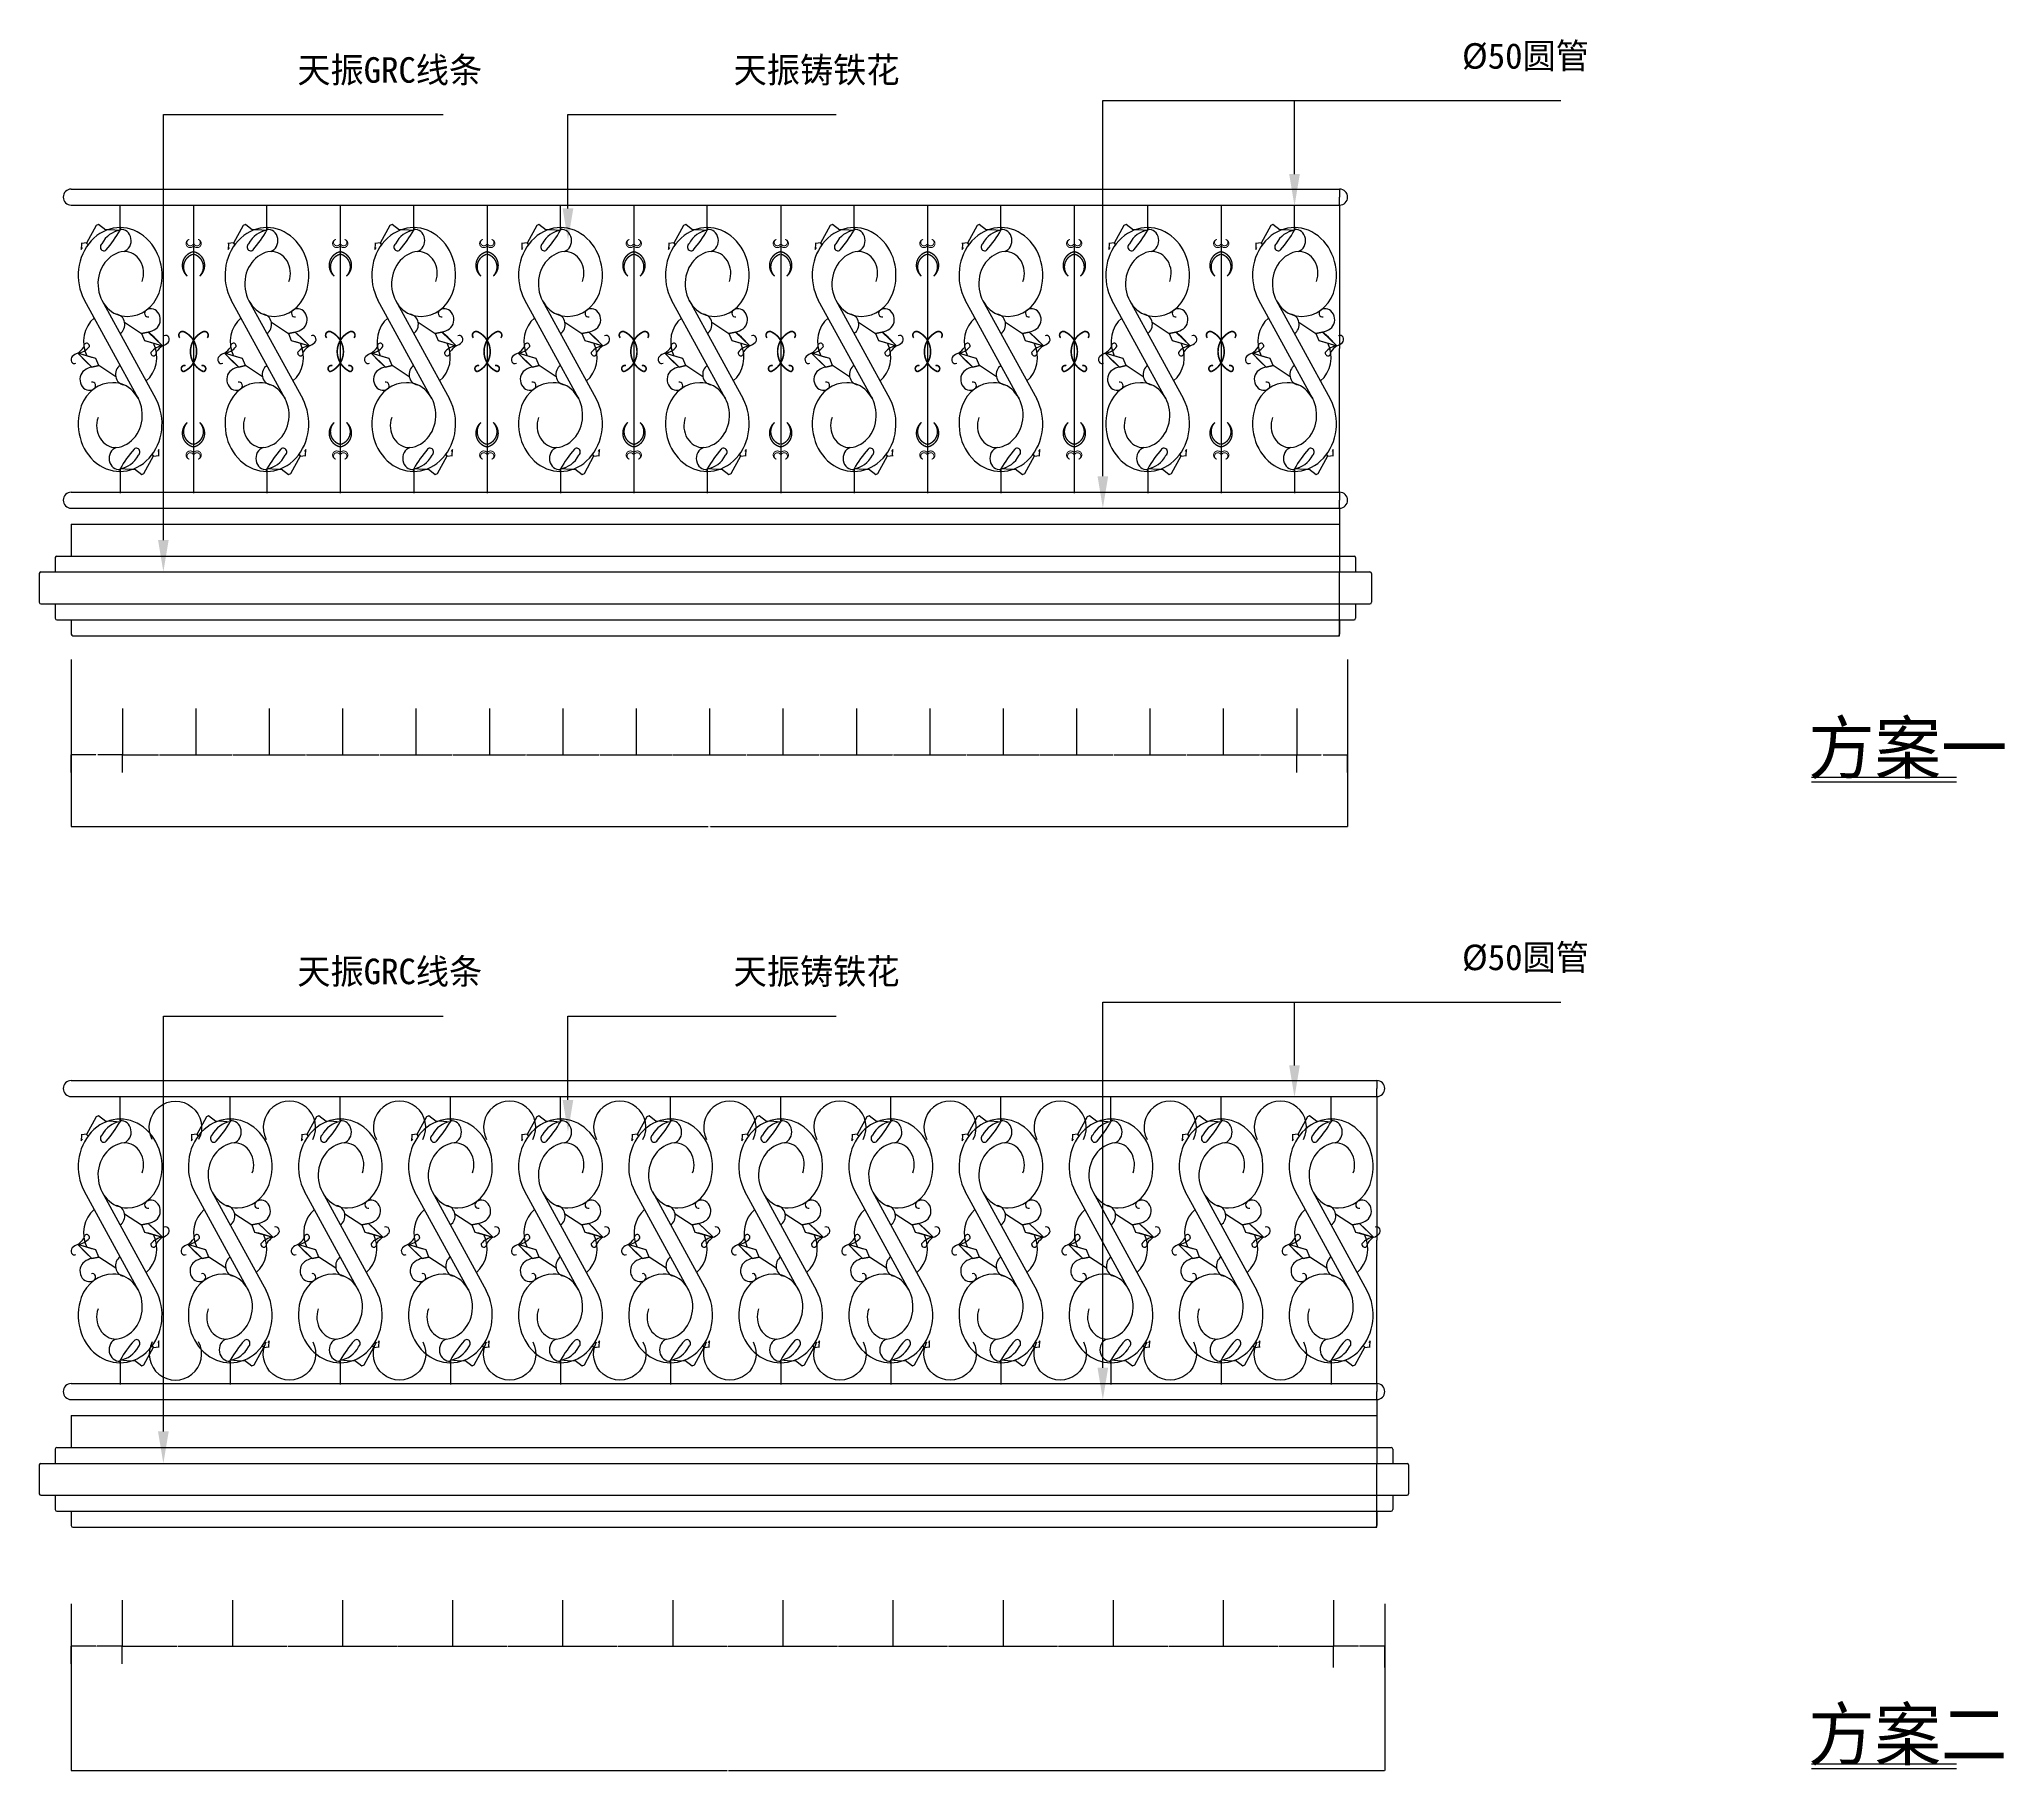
# Model space of a CAD drawing. Header units: metres. Extents: x -31380 to -25221, y 12032 to 17459.
import ezdxf

# ---------------------------------------------------------------- set-up
doc = ezdxf.new("R2010")
doc.units = ezdxf.units.M
doc.layers.add('DIM', color=3, linetype='Continuous')
doc.dimstyles.get("Standard").update_dxf_attribs({"dimtxt": 2.5, "dimasz": 2.5, "dimexe": 1.25, "dimexo": 0.625, "dimtad": 1, "dimcen": 2.5, "dimazin": 3, "dimtfac": 1, "dimtmove": 0, "dimatfit": 3})

# ---------------------------------------------------------------- blocks, each defined once
blk = doc.blocks.new('ZTH')
at = {"layer": 'DIM'}
for p, q in [((0, 829.22), (0, 897.3)), ((0, 823.68), (0, 897.3)), ((0, 823.68), (0, 897.3)), ((0, 831.99), (0, 820.91)), ((0, 831.99), (0, 820.91)), ((0, 62.61), (0, 73.69)), ((0, 62.61), (0, 73.69)), ((0, 70.92), (0, -2.7)), ((0, 70.92), (0, -2.7)), ((0, 65.38), (0, -2.7))]:
    blk.add_line(p, q, dxfattribs=at)
for points in [[(0, 829.22), (0, 897.3)], [(-50.43, 822.06), (-50.98, 821.37), (-76.86, 839.22), (-84.82, 835.91), (-119.22, 780.58), (-114.34, 775.49)], [(-1.87, 820.05), (-35.05, 822.7), (-50.98, 822.04)], [(-117.73, 781.46), (-138.65, 779.5)], [(-137.31, 779.6), (-138.23, 760.56), (-133.75, 767.18)], [(61.4, 298.11), (65.03, 292.27), (-127.46, 602.33)], [(-65.03, 602.33), (127.46, 292.27)], [(151.19, 458.83), (100.31, 502.14), (76.36, 497.66), (86.84, 475.26), (151.19, 458.83)], [(-151.19, 435.77), (-100.31, 392.45), (-76.36, 396.93), (-86.84, 419.34), (-151.19, 435.77)], [(137.31, 115), (138.23, 134.04), (133.75, 127.41)], [(0, 65.38), (0, -2.7)], [(1.87, 74.55), (35.05, 71.9), (50.98, 72.56)], [(50.43, 72.54), (50.98, 73.22), (76.86, 55.38), (84.82, 58.69), (119.22, 114.01), (114.34, 119.11)], [(117.73, 113.14), (138.65, 115.1)]]:
    blk.add_lwpolyline(points, dxfattribs=at)
for points in [[(78.49, 660.4, 6.04, 6.04, 0.54), (13.8, 754.68, 6.04, 6.04, 0.97), (26.1, 551.22, 6.04, 6.04, 0.3), (138.48, 624.32, 6.04, 6.04, 1.62), (-127.46, 602.33, 6.04, 6.04, 1.62)], [(13.8, 754.68, 6.04, 6.04, 0.92), (0, 823.68, 6.04, 6.04, 0.92)], [(0, 497.58, 6.04, 6.04, 0.74), (-12.91, 557.86, 6.04, 6.04, 0.74)], [(15.83, 532.49, 6.04, 6.04, 0), (76.36, 497.66, 6.04, 6.04, 0), (86.84, 475.26, 6.04, 6.04, 0), (100.31, 472.27, 6.04, 6.04, 0), (151.19, 458.83, 6.04, 6.04, 0), (121.26, 485.71, 6.04, 6.04, 0), (100.31, 502.14, 6.04, 6.04, 0), (76.36, 497.66, 6.04, 6.04, 0), (100.31, 502.14, 6.04, 6.04, 0.09), (127.25, 512.6, 6.04, 6.04, 0.97), (93.26, 570.9, 6.04, 6.04, 0.89), (101.81, 549.94, 6.04, 6.04, 23.65)], [(-92.39, 545.83, 6.04, 6.04, 0.38), (-119.02, 427.55, 6.04, 6.04, 0.74)], [(151.19, 458.83, 6.04, 6.04, 0.07), (128.89, 439.68, 6.04, 6.04, -1.19), (109.44, 438.19, 6.04, 6.04, -0.18), (151.19, 458.83, 6.04, 6.04, 0.11), (170.65, 469.28, 6.04, 6.04, 0.87), (157.18, 490.2, 6.04, 6.04, 0)], [(-151.19, 435.77, 6.04, 6.04, 0.07), (-128.89, 454.92, 6.04, 6.04, -1.19), (-109.44, 456.41, 6.04, 6.04, -0.18), (-151.19, 435.77, 6.04, 6.04, 0.11), (-170.65, 425.31, 6.04, 6.04, 0.87), (-157.18, 404.4, 6.04, 6.04, 0)], [(-15.83, 362.11, 6.04, 6.04, 0), (-76.36, 396.93, 6.04, 6.04, 0), (-86.84, 419.34, 6.04, 6.04, 0), (-100.31, 422.32, 6.04, 6.04, 0), (-151.19, 435.77, 6.04, 6.04, 0), (-121.26, 408.88, 6.04, 6.04, 0), (-100.31, 392.45, 6.04, 6.04, 0), (-76.36, 396.93, 6.04, 6.04, 0), (-100.31, 392.45, 6.04, 6.04, 0.09), (-127.25, 382, 6.04, 6.04, 0.97), (-93.26, 323.69, 6.04, 6.04, 0.89), (-101.81, 344.66, 6.04, 6.04, 23.65)], [(92.39, 348.77, 6.04, 6.04, 0.38), (119.02, 467.04, 6.04, 6.04, 0.74)], [(0, 397.02, 6.04, 6.04, 0.74), (12.91, 336.74, 6.04, 6.04, 0.74)], [(-78.49, 234.2, 6.04, 6.04, 0.54), (-13.8, 139.91, 6.04, 6.04, 0.97), (-26.1, 343.37, 6.04, 6.04, 0.3), (-138.48, 270.28, 6.04, 6.04, 1.62), (127.46, 292.27, 6.04, 6.04, 1.62)], [(-13.8, 139.91, 6.04, 6.04, 0.92), (0, 70.92, 6.04, 6.04, 0.92)]]:
    blk.add_lwpolyline(points, format="xyseb", dxfattribs=at)
for points in [[(0, 820.91, 12.08, 12.08, 0.23), (-65.15, 778.86, 12.08, 12.08, 1.1), (-49.54, 760.15, 12.08, 12.08, 0.05)], [(0, 73.69, 12.08, 12.08, 0.23), (65.15, 115.74, 12.08, 12.08, 1.1), (49.54, 134.45, 12.08, 12.08, 0.05)]]:
    blk.add_lwpolyline(points, format="xyseb", close=True, dxfattribs=at)
blk = doc.blocks.new('ZTH1')
at = {"layer": 'DIM'}
blk.add_lwpolyline([(0, 900), (0, 0)], dxfattribs=at)
for points in [[(-0.5, 756.74, 4.2, 4.2, 0.62), (-19.26, 679.92, 4.2, 4.2, -0.56), (-2.04, 748.45, 4.2, 4.2, 0)], [(0.07, 774.67, 3, 3, -1.44), (-13.33, 795.17, 3, 3, 1.49), (-1.02, 780.59, 3, 3, 0)], [(0.26, 756.74, 4.2, 4.2, -0.62), (19.02, 679.92, 4.2, 4.2, 0.56), (1.8, 748.45, 4.2, 4.2, 0)], [(0.62, 774.67, 3, 3, 1.44), (14.02, 795.17, 3, 3, -1.49), (1.72, 780.59, 3, 3, 0)], [(-24.94, 399.26, 5, 5, 1.04), (-31.2, 380.52, 5, 5, 0.64), (-29.41, 505.49, 5, 5, 0.83), (-42.82, 486.75, 5, 5, 0)], [(24.94, 399.26, 5, 5, -1.04), (31.2, 380.52, 5, 5, -0.64), (29.41, 505.49, 5, 5, -0.83), (42.82, 486.75, 5, 5, 0)], [(-0.5, 144.62, 4.2, 4.2, -0.62), (-19.26, 221.44, 4.2, 4.2, 0.56), (-2.04, 152.91, 4.2, 4.2, 0)], [(0.26, 144.62, 4.2, 4.2, 0.62), (19.02, 221.44, 4.2, 4.2, -0.56), (1.8, 152.91, 4.2, 4.2, 0)], [(0.07, 126.69, 3, 3, 1.44), (-13.33, 106.19, 3, 3, -1.49), (-1.02, 120.76, 3, 3, 0)], [(0.62, 126.69, 3, 3, -1.44), (14.02, 106.19, 3, 3, 1.49), (1.72, 120.76, 3, 3, 0)]]:
    blk.add_lwpolyline(points, format="xyseb", dxfattribs=at)
blk = doc.blocks.new('*D1')
for p, q in [((-27304.78, 15989.33), (-27304.78, 15789.33)), ((-27305.03, 15789.33), (-27305.28, 15789.33)), ((-27304.78, 15589.33), (-27304.78, 15789.33)), ((-27304.78, 15789.33), (-27304.78, 15789.33)), ((-27304.53, 15789.33), (-27304.28, 15789.33))]:
    blk.add_line(p, q)
at = {"layer": 'Defpoints'}
for p in [(-27304.78, 15989.33), (-27304.78, 15789.33), (-27304.78, 15589.33)]:
    blk.add_point(p, dxfattribs=at)
at = {"layer": 'DIM', "insert": (-27304.78, 15790.455), "char_height": 1, "attachment_point": 5}
blk.add_mtext('0', dxfattribs=at)
blk = doc.blocks.new('*D2')
for p, q in [((-27188.56, 14145.19), (-27188.56, 13695.19)), ((-27188.81, 13695.19), (-27189.06, 13695.19)), ((-27188.56, 13245.19), (-27188.56, 13695.19)), ((-27188.56, 13695.19), (-27188.56, 13695.19)), ((-27188.31, 13695.19), (-27188.06, 13695.19))]:
    blk.add_line(p, q)
at = {"layer": 'Defpoints'}
for p in [(-27188.56, 14145.19), (-27188.56, 13695.19), (-27188.56, 13245.19)]:
    blk.add_point(p, dxfattribs=at)
at = {"layer": 'DIM', "insert": (-27188.56, 13696.315), "char_height": 1, "attachment_point": 5}
blk.add_mtext('0', dxfattribs=at)
blk = doc.blocks.new('*D3')
for p, q in [((-28704.56, 12566.94), (-28704.56, 12421.92)), ((-28359.56, 12566.94), (-28359.56, 12421.92)), ((-28704.31, 12421.92), (-28533.56, 12421.92)), ((-28530.56, 12421.92), (-28359.81, 12421.92))]:
    blk.add_line(p, q)
at = {"layer": 'Defpoints'}
for p in [(-28704.56, 12566.94), (-28359.56, 12566.94), (-28704.56, 12421.92)]:
    blk.add_point(p, dxfattribs=at)
at = {"layer": 'DIM', "insert": (-28532.06, 12421.92), "char_height": 1, "attachment_point": 5}
blk.add_mtext('345', dxfattribs=at)
blk = doc.blocks.new('*D4')
for p, q in [((-29049.56, 12566.94), (-29049.56, 12421.92)), ((-28704.56, 12566.94), (-28704.56, 12421.92)), ((-29049.31, 12421.92), (-28878.56, 12421.92)), ((-28875.56, 12421.92), (-28704.81, 12421.92))]:
    blk.add_line(p, q)
at = {"layer": 'Defpoints'}
for p in [(-29049.56, 12566.94), (-28704.56, 12566.94), (-29049.56, 12421.92)]:
    blk.add_point(p, dxfattribs=at)
at = {"layer": 'DIM', "insert": (-28877.06, 12421.92), "char_height": 1, "attachment_point": 5}
blk.add_mtext('345', dxfattribs=at)
blk = doc.blocks.new('*D5')
for p, q in [((-29394.56, 12566.94), (-29394.56, 12421.92)), ((-29049.56, 12566.94), (-29049.56, 12421.92)), ((-29394.31, 12421.92), (-29223.56, 12421.92)), ((-29220.56, 12421.92), (-29049.81, 12421.92))]:
    blk.add_line(p, q)
at = {"layer": 'Defpoints'}
for p in [(-29394.56, 12566.94), (-29049.56, 12566.94), (-29394.56, 12421.92)]:
    blk.add_point(p, dxfattribs=at)
at = {"layer": 'DIM', "insert": (-29222.06, 12421.92), "char_height": 1, "attachment_point": 5}
blk.add_mtext('345', dxfattribs=at)
blk = doc.blocks.new('*D6')
for p, q in [((-31279.56, 12555.09), (-31279.56, 12032.6)), ((-27163.56, 12555.09), (-27163.56, 12032.6)), ((-31279.31, 12032.6), (-29223.56, 12032.6)), ((-29219.56, 12032.6), (-27163.81, 12032.6))]:
    blk.add_line(p, q)
at = {"layer": 'Defpoints'}
for p in [(-31279.56, 12555.09), (-27163.56, 12555.09), (-31279.56, 12032.6)]:
    blk.add_point(p, dxfattribs=at)
at = {"layer": 'DIM', "insert": (-29221.56, 12032.6), "char_height": 1, "attachment_point": 5}
blk.add_mtext('4116', dxfattribs=at)
blk = doc.blocks.new('*D7')
for p, q in [((-30084.56, 12566.94), (-30084.56, 12421.92)), ((-29739.56, 12566.94), (-29739.56, 12421.92)), ((-30084.31, 12421.92), (-29913.56, 12421.92)), ((-29910.56, 12421.92), (-29739.81, 12421.92))]:
    blk.add_line(p, q)
at = {"layer": 'Defpoints'}
for p in [(-30084.56, 12566.94), (-29739.56, 12566.94), (-30084.56, 12421.92)]:
    blk.add_point(p, dxfattribs=at)
at = {"layer": 'DIM', "insert": (-29912.06, 12421.92), "char_height": 1, "attachment_point": 5}
blk.add_mtext('345', dxfattribs=at)
blk = doc.blocks.new('*D8')
for p, q in [((-30429.56, 12566.94), (-30429.56, 12421.92)), ((-30084.56, 12566.94), (-30084.56, 12421.92)), ((-30429.31, 12421.92), (-30258.56, 12421.92)), ((-30255.56, 12421.92), (-30084.81, 12421.92))]:
    blk.add_line(p, q)
at = {"layer": 'Defpoints'}
for p in [(-30429.56, 12566.94), (-30084.56, 12566.94), (-30429.56, 12421.92)]:
    blk.add_point(p, dxfattribs=at)
at = {"layer": 'DIM', "insert": (-30257.06, 12421.92), "char_height": 1, "attachment_point": 5}
blk.add_mtext('345', dxfattribs=at)
blk = doc.blocks.new('*D9')
for p, q in [((-30774.56, 12566.94), (-30774.56, 12421.92)), ((-30429.56, 12566.94), (-30429.56, 12421.92)), ((-30774.31, 12421.92), (-30603.56, 12421.92)), ((-30600.56, 12421.92), (-30429.81, 12421.92))]:
    blk.add_line(p, q)
at = {"layer": 'Defpoints'}
for p in [(-30774.56, 12566.94), (-30429.56, 12566.94), (-30774.56, 12421.92)]:
    blk.add_point(p, dxfattribs=at)
at = {"layer": 'DIM', "insert": (-30602.06, 12421.92), "char_height": 1, "attachment_point": 5}
blk.add_mtext('345', dxfattribs=at)
blk = doc.blocks.new('*D10')
for p, q in [((-31119.56, 12566.94), (-31119.56, 12421.92)), ((-30774.56, 12566.94), (-30774.56, 12421.92)), ((-31119.31, 12421.92), (-30948.56, 12421.92)), ((-30945.56, 12421.92), (-30774.81, 12421.92))]:
    blk.add_line(p, q)
at = {"layer": 'Defpoints'}
for p in [(-31119.56, 12566.94), (-30774.56, 12566.94), (-31119.56, 12421.92)]:
    blk.add_point(p, dxfattribs=at)
at = {"layer": 'DIM', "insert": (-30947.06, 12421.92), "char_height": 1, "attachment_point": 5}
blk.add_mtext('345', dxfattribs=at)
blk = doc.blocks.new('*D11')
for p, q in [((-31201.06, 12421.92), (-31279.81, 12421.92)), ((-31279.56, 12366.94), (-31279.56, 12421.92)), ((-31119.31, 12421.92), (-31198.06, 12421.92)), ((-31119.56, 12366.94), (-31119.56, 12421.92))]:
    blk.add_line(p, q)
at = {"layer": 'Defpoints'}
for p in [(-31119.56, 12421.92), (-31279.56, 12366.94), (-31119.56, 12366.94)]:
    blk.add_point(p, dxfattribs=at)
at = {"layer": 'DIM', "insert": (-31199.56, 12421.92), "char_height": 1, "attachment_point": 5}
blk.add_mtext('160', dxfattribs=at)
blk = doc.blocks.new('*D12')
for p, q in [((-29739.56, 12566.94), (-29739.56, 12421.92)), ((-29394.56, 12566.94), (-29394.56, 12421.92)), ((-29739.31, 12421.92), (-29568.56, 12421.92)), ((-29565.56, 12421.92), (-29394.81, 12421.92))]:
    blk.add_line(p, q)
at = {"layer": 'Defpoints'}
for p in [(-29739.56, 12566.94), (-29394.56, 12566.94), (-29739.56, 12421.92)]:
    blk.add_point(p, dxfattribs=at)
at = {"layer": 'DIM', "insert": (-29567.06, 12421.92), "char_height": 1, "attachment_point": 5}
blk.add_mtext('345', dxfattribs=at)
blk = doc.blocks.new('*D13')
for p, q in [((-27188.56, 13195.19), (-27188.56, 12995.19)), ((-27188.81, 12995.19), (-27189.06, 12995.19)), ((-27188.56, 12795.19), (-27188.56, 12995.19)), ((-27188.56, 12995.19), (-27188.56, 12995.19)), ((-27188.31, 12995.19), (-27188.06, 12995.19))]:
    blk.add_line(p, q)
at = {"layer": 'Defpoints'}
for p in [(-27188.56, 13195.19), (-27188.56, 12995.19), (-27188.56, 12795.19)]:
    blk.add_point(p, dxfattribs=at)
at = {"layer": 'DIM', "insert": (-27188.56, 12996.315), "char_height": 1, "attachment_point": 5}
blk.add_mtext('0', dxfattribs=at)
blk = doc.blocks.new('*D14')
for p, q in [((-27245.56, 12421.92), (-27324.81, 12421.92)), ((-27324.56, 12355.09), (-27324.56, 12421.92)), ((-27163.31, 12421.92), (-27242.56, 12421.92)), ((-27163.56, 12355.09), (-27163.56, 12421.92))]:
    blk.add_line(p, q)
at = {"layer": 'Defpoints'}
for p in [(-27163.56, 12421.92), (-27324.56, 12355.09), (-27163.56, 12355.09)]:
    blk.add_point(p, dxfattribs=at)
at = {"layer": 'DIM', "insert": (-27244.06, 12421.92), "char_height": 1, "attachment_point": 5}
blk.add_mtext('160', dxfattribs=at)
blk = doc.blocks.new('*D15')
for p, q in [((-27669.56, 12566.94), (-27669.56, 12421.92)), ((-27324.56, 12566.94), (-27324.56, 12421.92)), ((-27669.31, 12421.92), (-27498.56, 12421.92)), ((-27495.56, 12421.92), (-27324.81, 12421.92))]:
    blk.add_line(p, q)
at = {"layer": 'Defpoints'}
for p in [(-27669.56, 12566.94), (-27324.56, 12566.94), (-27669.56, 12421.92)]:
    blk.add_point(p, dxfattribs=at)
at = {"layer": 'DIM', "insert": (-27497.06, 12421.92), "char_height": 1, "attachment_point": 5}
blk.add_mtext('345', dxfattribs=at)
blk = doc.blocks.new('*D16')
for p, q in [((-28014.56, 12566.94), (-28014.56, 12421.92)), ((-27669.56, 12566.94), (-27669.56, 12421.92)), ((-28014.31, 12421.92), (-27843.56, 12421.92)), ((-27840.56, 12421.92), (-27669.81, 12421.92))]:
    blk.add_line(p, q)
at = {"layer": 'Defpoints'}
for p in [(-28014.56, 12566.94), (-27669.56, 12566.94), (-28014.56, 12421.92)]:
    blk.add_point(p, dxfattribs=at)
at = {"layer": 'DIM', "insert": (-27842.06, 12421.92), "char_height": 1, "attachment_point": 5}
blk.add_mtext('345', dxfattribs=at)
blk = doc.blocks.new('*D17')
for p, q in [((-28359.56, 12566.94), (-28359.56, 12421.92)), ((-28014.56, 12566.94), (-28014.56, 12421.92)), ((-28359.31, 12421.92), (-28188.56, 12421.92)), ((-28185.56, 12421.92), (-28014.81, 12421.92))]:
    blk.add_line(p, q)
at = {"layer": 'Defpoints'}
for p in [(-28359.56, 12566.94), (-28014.56, 12566.94), (-28359.56, 12421.92)]:
    blk.add_point(p, dxfattribs=at)
at = {"layer": 'DIM', "insert": (-28187.06, 12421.92), "char_height": 1, "attachment_point": 5}
blk.add_mtext('345', dxfattribs=at)
blk = doc.blocks.new('*D18')
for p, q in [((-27188.56, 13245.19), (-27188.56, 13220.19)), ((-27188.81, 13220.19), (-27189.06, 13220.19)), ((-27188.56, 13195.19), (-27188.56, 13220.19)), ((-27188.56, 13220.19), (-27188.56, 13220.19)), ((-27188.31, 13220.19), (-27188.06, 13220.19))]:
    blk.add_line(p, q)
at = {"layer": 'Defpoints'}
for p in [(-27188.56, 13245.19), (-27188.56, 13220.19), (-27188.56, 13195.19)]:
    blk.add_point(p, dxfattribs=at)
at = {"layer": 'DIM', "insert": (-27188.56, 13221.315), "char_height": 1, "attachment_point": 5}
blk.add_mtext('0', dxfattribs=at)
blk = doc.blocks.new('*D19')
for p, q in [((-28819.3, 15361.08), (-28819.3, 15216.06)), ((-28589.3, 15361.08), (-28589.3, 15216.06)), ((-28819.05, 15216.06), (-28705.8, 15216.06)), ((-28702.8, 15216.06), (-28589.55, 15216.06))]:
    blk.add_line(p, q)
at = {"layer": 'Defpoints'}
for p in [(-28819.3, 15361.08), (-28589.3, 15361.08), (-28819.3, 15216.06)]:
    blk.add_point(p, dxfattribs=at)
at = {"layer": 'DIM', "insert": (-28704.3, 15216.06), "char_height": 1, "attachment_point": 5}
blk.add_mtext('230', dxfattribs=at)
blk = doc.blocks.new('*D20')
for p, q in [((-29049.3, 15361.08), (-29049.3, 15216.06)), ((-28819.3, 15361.08), (-28819.3, 15216.06)), ((-29049.05, 15216.06), (-28935.8, 15216.06)), ((-28932.8, 15216.06), (-28819.55, 15216.06))]:
    blk.add_line(p, q)
at = {"layer": 'Defpoints'}
for p in [(-29049.3, 15361.08), (-28819.3, 15361.08), (-29049.3, 15216.06)]:
    blk.add_point(p, dxfattribs=at)
at = {"layer": 'DIM', "insert": (-28934.3, 15216.06), "char_height": 1, "attachment_point": 5}
blk.add_mtext('230', dxfattribs=at)
blk = doc.blocks.new('*D21')
for p, q in [((-29279.3, 15361.08), (-29279.3, 15216.06)), ((-29049.3, 15361.08), (-29049.3, 15216.06)), ((-29279.05, 15216.06), (-29165.8, 15216.06)), ((-29162.8, 15216.06), (-29049.55, 15216.06))]:
    blk.add_line(p, q)
at = {"layer": 'Defpoints'}
for p in [(-29279.3, 15361.08), (-29049.3, 15361.08), (-29279.3, 15216.06)]:
    blk.add_point(p, dxfattribs=at)
at = {"layer": 'DIM', "insert": (-29164.3, 15216.06), "char_height": 1, "attachment_point": 5}
blk.add_mtext('230', dxfattribs=at)
blk = doc.blocks.new('*D22')
for p, q in [((-31279.56, 15514.52), (-31279.56, 14992.03)), ((-27279.78, 15514.52), (-27279.78, 14992.03)), ((-31279.31, 14992.03), (-29283.17, 14992.03)), ((-29276.17, 14992.03), (-27280.03, 14992.03))]:
    blk.add_line(p, q)
at = {"layer": 'Defpoints'}
for p in [(-31279.56, 15514.52), (-27279.78, 15514.52), (-31279.56, 14992.03)]:
    blk.add_point(p, dxfattribs=at)
at = {"layer": 'DIM', "insert": (-29279.67, 14992.03), "char_height": 1, "attachment_point": 5}
blk.add_mtext('3999,78', dxfattribs=at)
blk = doc.blocks.new('*D23')
for p, q in [((-30199.3, 15361.08), (-30199.3, 15216.06)), ((-29969.3, 15361.08), (-29969.3, 15216.06)), ((-30199.05, 15216.06), (-30085.8, 15216.06)), ((-30082.8, 15216.06), (-29969.55, 15216.06))]:
    blk.add_line(p, q)
at = {"layer": 'Defpoints'}
for p in [(-30199.3, 15361.08), (-29969.3, 15361.08), (-30199.3, 15216.06)]:
    blk.add_point(p, dxfattribs=at)
at = {"layer": 'DIM', "insert": (-30084.3, 15216.06), "char_height": 1, "attachment_point": 5}
blk.add_mtext('230', dxfattribs=at)
blk = doc.blocks.new('*D24')
for p, q in [((-30659.3, 15361.08), (-30659.3, 15216.06)), ((-30429.3, 15361.08), (-30429.3, 15216.06)), ((-30659.05, 15216.06), (-30545.8, 15216.06)), ((-30542.8, 15216.06), (-30429.55, 15216.06))]:
    blk.add_line(p, q)
at = {"layer": 'Defpoints'}
for p in [(-30659.3, 15361.08), (-30429.3, 15361.08), (-30659.3, 15216.06)]:
    blk.add_point(p, dxfattribs=at)
at = {"layer": 'DIM', "insert": (-30544.3, 15216.06), "char_height": 1, "attachment_point": 5}
blk.add_mtext('230', dxfattribs=at)
blk = doc.blocks.new('*D25')
for p, q in [((-30429.3, 15361.08), (-30429.3, 15216.06)), ((-30199.3, 15361.08), (-30199.3, 15216.06)), ((-30429.05, 15216.06), (-30315.8, 15216.06)), ((-30312.8, 15216.06), (-30199.55, 15216.06))]:
    blk.add_line(p, q)
at = {"layer": 'Defpoints'}
for p in [(-30429.3, 15361.08), (-30199.3, 15361.08), (-30429.3, 15216.06)]:
    blk.add_point(p, dxfattribs=at)
at = {"layer": 'DIM', "insert": (-30314.3, 15216.06), "char_height": 1, "attachment_point": 5}
blk.add_mtext('230', dxfattribs=at)
blk = doc.blocks.new('*D26')
for p, q in [((-30889.3, 15361.08), (-30889.3, 15216.06)), ((-30659.3, 15361.08), (-30659.3, 15216.06)), ((-30889.05, 15216.06), (-30775.8, 15216.06)), ((-30772.8, 15216.06), (-30659.55, 15216.06))]:
    blk.add_line(p, q)
at = {"layer": 'Defpoints'}
for p in [(-30889.3, 15361.08), (-30659.3, 15361.08), (-30889.3, 15216.06)]:
    blk.add_point(p, dxfattribs=at)
at = {"layer": 'DIM', "insert": (-30774.3, 15216.06), "char_height": 1, "attachment_point": 5}
blk.add_mtext('230', dxfattribs=at)
blk = doc.blocks.new('*D27')
for p, q in [((-31119.3, 15361.08), (-31119.3, 15216.06)), ((-30889.3, 15361.08), (-30889.3, 15216.06)), ((-31119.05, 15216.06), (-31005.8, 15216.06)), ((-31002.8, 15216.06), (-30889.55, 15216.06))]:
    blk.add_line(p, q)
at = {"layer": 'Defpoints'}
for p in [(-31119.3, 15361.08), (-30889.3, 15361.08), (-31119.3, 15216.06)]:
    blk.add_point(p, dxfattribs=at)
at = {"layer": 'DIM', "insert": (-31004.3, 15216.06), "char_height": 1, "attachment_point": 5}
blk.add_mtext('230', dxfattribs=at)
blk = doc.blocks.new('*D28')
for p, q in [((-31202.43, 15216.06), (-31279.81, 15216.06)), ((-31279.56, 15161.08), (-31279.56, 15216.06)), ((-31119.05, 15216.06), (-31196.43, 15216.06)), ((-31119.3, 15161.08), (-31119.3, 15216.06))]:
    blk.add_line(p, q)
at = {"layer": 'Defpoints'}
for p in [(-31119.3, 15216.06), (-31279.56, 15161.08), (-31119.3, 15161.08)]:
    blk.add_point(p, dxfattribs=at)
at = {"layer": 'DIM', "insert": (-31199.43, 15216.06), "char_height": 1, "attachment_point": 5}
blk.add_mtext('160,26', dxfattribs=at)
blk = doc.blocks.new('*D29')
for p, q in [((-29739.3, 15361.08), (-29739.3, 15216.06)), ((-29509.3, 15361.08), (-29509.3, 15216.06)), ((-29739.05, 15216.06), (-29625.8, 15216.06)), ((-29622.8, 15216.06), (-29509.55, 15216.06))]:
    blk.add_line(p, q)
at = {"layer": 'Defpoints'}
for p in [(-29739.3, 15361.08), (-29509.3, 15361.08), (-29739.3, 15216.06)]:
    blk.add_point(p, dxfattribs=at)
at = {"layer": 'DIM', "insert": (-29624.3, 15216.06), "char_height": 1, "attachment_point": 5}
blk.add_mtext('230', dxfattribs=at)
blk = doc.blocks.new('*D30')
for p, q in [((-29509.3, 15361.08), (-29509.3, 15216.06)), ((-29279.3, 15361.08), (-29279.3, 15216.06)), ((-29509.05, 15216.06), (-29395.8, 15216.06)), ((-29392.8, 15216.06), (-29279.55, 15216.06))]:
    blk.add_line(p, q)
at = {"layer": 'Defpoints'}
for p in [(-29509.3, 15361.08), (-29279.3, 15361.08), (-29509.3, 15216.06)]:
    blk.add_point(p, dxfattribs=at)
at = {"layer": 'DIM', "insert": (-29394.3, 15216.06), "char_height": 1, "attachment_point": 5}
blk.add_mtext('230', dxfattribs=at)
blk = doc.blocks.new('*D31')
for p, q in [((-29969.3, 15361.08), (-29969.3, 15216.06)), ((-29739.3, 15361.08), (-29739.3, 15216.06)), ((-29969.05, 15216.06), (-29855.8, 15216.06)), ((-29852.8, 15216.06), (-29739.55, 15216.06))]:
    blk.add_line(p, q)
at = {"layer": 'Defpoints'}
for p in [(-29969.3, 15361.08), (-29739.3, 15361.08), (-29969.3, 15216.06)]:
    blk.add_point(p, dxfattribs=at)
at = {"layer": 'DIM', "insert": (-29854.3, 15216.06), "char_height": 1, "attachment_point": 5}
blk.add_mtext('230', dxfattribs=at)
blk = doc.blocks.new('*D32')
for p, q in [((-27188.81, 14170.19), (-27189.06, 14170.19)), ((-27188.56, 14195.19), (-27188.56, 14170.19)), ((-27188.56, 14145.19), (-27188.56, 14170.19)), ((-27188.56, 14170.19), (-27188.56, 14170.19)), ((-27188.31, 14170.19), (-27188.06, 14170.19))]:
    blk.add_line(p, q)
at = {"layer": 'Defpoints'}
for p in [(-27188.56, 14195.19), (-27188.56, 14170.19), (-27188.56, 14145.19)]:
    blk.add_point(p, dxfattribs=at)
at = {"layer": 'DIM', "insert": (-27188.56, 14171.315), "char_height": 1, "attachment_point": 5}
blk.add_mtext('0', dxfattribs=at)
blk = doc.blocks.new('*D33')
for p, q in [((-27439.3, 15161.08), (-27439.3, 15216.06)), ((-27439.05, 15216.06), (-27362.54, 15216.06)), ((-27356.54, 15216.06), (-27280.03, 15216.06)), ((-27279.78, 15161.08), (-27279.78, 15216.06))]:
    blk.add_line(p, q)
at = {"layer": 'Defpoints'}
for p in [(-27439.3, 15216.06), (-27439.3, 15161.08), (-27279.78, 15161.08)]:
    blk.add_point(p, dxfattribs=at)
at = {"layer": 'DIM', "insert": (-27359.54, 15216.06), "char_height": 1, "attachment_point": 5}
blk.add_mtext('159,52', dxfattribs=at)
blk = doc.blocks.new('*D34')
for p, q in [((-27899.3, 15361.08), (-27899.3, 15216.06)), ((-27669.3, 15361.08), (-27669.3, 15216.06)), ((-27899.05, 15216.06), (-27785.8, 15216.06)), ((-27782.8, 15216.06), (-27669.55, 15216.06))]:
    blk.add_line(p, q)
at = {"layer": 'Defpoints'}
for p in [(-27899.3, 15361.08), (-27669.3, 15361.08), (-27899.3, 15216.06)]:
    blk.add_point(p, dxfattribs=at)
at = {"layer": 'DIM', "insert": (-27784.3, 15216.06), "char_height": 1, "attachment_point": 5}
blk.add_mtext('230', dxfattribs=at)
blk = doc.blocks.new('*D35')
for p, q in [((-27669.3, 15361.08), (-27669.3, 15216.06)), ((-27439.3, 15361.08), (-27439.3, 15216.06)), ((-27669.05, 15216.06), (-27555.8, 15216.06)), ((-27552.8, 15216.06), (-27439.55, 15216.06))]:
    blk.add_line(p, q)
at = {"layer": 'Defpoints'}
for p in [(-27669.3, 15361.08), (-27439.3, 15361.08), (-27669.3, 15216.06)]:
    blk.add_point(p, dxfattribs=at)
at = {"layer": 'DIM', "insert": (-27554.3, 15216.06), "char_height": 1, "attachment_point": 5}
blk.add_mtext('230', dxfattribs=at)
blk = doc.blocks.new('*D36')
for p, q in [((-28129.3, 15361.08), (-28129.3, 15216.06)), ((-27899.3, 15361.08), (-27899.3, 15216.06)), ((-28129.05, 15216.06), (-28015.8, 15216.06)), ((-28012.8, 15216.06), (-27899.55, 15216.06))]:
    blk.add_line(p, q)
at = {"layer": 'Defpoints'}
for p in [(-28129.3, 15361.08), (-27899.3, 15361.08), (-28129.3, 15216.06)]:
    blk.add_point(p, dxfattribs=at)
at = {"layer": 'DIM', "insert": (-28014.3, 15216.06), "char_height": 1, "attachment_point": 5}
blk.add_mtext('230', dxfattribs=at)
blk = doc.blocks.new('*D37')
for p, q in [((-28359.3, 15361.08), (-28359.3, 15216.06)), ((-28129.3, 15361.08), (-28129.3, 15216.06)), ((-28359.05, 15216.06), (-28245.8, 15216.06)), ((-28242.8, 15216.06), (-28129.55, 15216.06))]:
    blk.add_line(p, q)
at = {"layer": 'Defpoints'}
for p in [(-28359.3, 15361.08), (-28129.3, 15361.08), (-28359.3, 15216.06)]:
    blk.add_point(p, dxfattribs=at)
at = {"layer": 'DIM', "insert": (-28244.3, 15216.06), "char_height": 1, "attachment_point": 5}
blk.add_mtext('230', dxfattribs=at)
blk = doc.blocks.new('*D38')
for p, q in [((-28589.3, 15361.08), (-28589.3, 15216.06)), ((-28359.3, 15361.08), (-28359.3, 15216.06)), ((-28589.05, 15216.06), (-28475.8, 15216.06)), ((-28472.8, 15216.06), (-28359.55, 15216.06))]:
    blk.add_line(p, q)
at = {"layer": 'Defpoints'}
for p in [(-28589.3, 15361.08), (-28359.3, 15361.08), (-28589.3, 15216.06)]:
    blk.add_point(p, dxfattribs=at)
at = {"layer": 'DIM', "insert": (-28474.3, 15216.06), "char_height": 1, "attachment_point": 5}
blk.add_mtext('230', dxfattribs=at)
blk = doc.blocks.new('*D39')
for p, q in [((-27304.78, 16939.33), (-27304.78, 16489.33)), ((-27305.03, 16489.33), (-27305.28, 16489.33)), ((-27304.78, 16039.33), (-27304.78, 16489.33)), ((-27304.78, 16489.33), (-27304.78, 16489.33)), ((-27304.53, 16489.33), (-27304.28, 16489.33))]:
    blk.add_line(p, q)
at = {"layer": 'Defpoints'}
for p in [(-27304.78, 16939.33), (-27304.78, 16489.33), (-27304.78, 16039.33)]:
    blk.add_point(p, dxfattribs=at)
at = {"layer": 'DIM', "insert": (-27304.78, 16490.455), "char_height": 1, "attachment_point": 5}
blk.add_mtext('0', dxfattribs=at)
blk = doc.blocks.new('*D40')
for p, q in [((-27305.03, 16014.33), (-27305.28, 16014.33)), ((-27304.78, 16039.33), (-27304.78, 16014.33)), ((-27304.78, 15989.33), (-27304.78, 16014.33)), ((-27304.78, 16014.33), (-27304.78, 16014.33)), ((-27304.53, 16014.33), (-27304.28, 16014.33))]:
    blk.add_line(p, q)
at = {"layer": 'Defpoints'}
for p in [(-27304.78, 16039.33), (-27304.78, 16014.33), (-27304.78, 15989.33)]:
    blk.add_point(p, dxfattribs=at)
at = {"layer": 'DIM', "insert": (-27304.78, 16015.455), "char_height": 1, "attachment_point": 5}
blk.add_mtext('0', dxfattribs=at)
blk = doc.blocks.new('*D41')
for p, q in [((-27305.03, 16964.33), (-27305.28, 16964.33)), ((-27304.78, 16989.33), (-27304.78, 16964.33)), ((-27304.78, 16939.33), (-27304.78, 16964.33)), ((-27304.78, 16964.33), (-27304.78, 16964.33)), ((-27304.53, 16964.33), (-27304.28, 16964.33))]:
    blk.add_line(p, q)
at = {"layer": 'Defpoints'}
for p in [(-27304.78, 16989.33), (-27304.78, 16964.33), (-27304.78, 16939.33)]:
    blk.add_point(p, dxfattribs=at)
at = {"layer": 'DIM', "insert": (-27304.78, 16965.455), "char_height": 1, "attachment_point": 5}
blk.add_mtext('0', dxfattribs=at)

msp = doc.modelspace()

# ---------------------------------------------------------------- linework, layer by layer
at = {"layer": 'DIM'}
for p, q in [((-28046.85, 16089.33), (-28046.85, 17266.89)), ((-28046.85, 17266.89), (-27446.3, 17266.89)), ((-27446.3, 17036.63), (-27446.3, 17266.89)), ((-27446.3, 17266.89), (-27346.3, 17266.89)), ((-27446.3, 17266.89), (-27021.42, 17266.89)), ((-27021.42, 17266.89), (-26611.61, 17266.89)), ((-30990.82, 15889.33), (-30990.82, 17222.86)), ((-30990.82, 17222.86), (-30671.06, 17222.86)), ((-30671.06, 17222.86), (-30113.92, 17222.86)), ((-29722.95, 16928.7), (-29722.95, 17222.86)), ((-29722.95, 17222.86), (-29303.82, 17222.86)), ((-29303.82, 17222.86), (-28882.82, 17222.86)), ((-31279.56, 16989.33), (-27304.78, 16989.33)), ((-31279.56, 16939.33), (-27304.78, 16939.33)), ((-31279.56, 16039.33), (-27304.78, 16039.33)), ((-31279.56, 15989.33), (-27304.78, 15989.33)), ((-31279.56, 15939.33), (-27304.78, 15939.33)), ((-31279.56, 15939.33), (-31279.56, 15839.33)), ((-27304.78, 15939.33), (-27304.78, 15839.33)), ((-31329.56, 15834.33), (-31329.56, 15789.33)), ((-31324.56, 15839.33), (-27259.78, 15839.33)), ((-27254.78, 15834.33), (-27254.78, 15789.33)), ((-31379.56, 15784.33), (-31379.56, 15694.33)), ((-31374.56, 15789.33), (-27209.78, 15789.33)), ((-27204.78, 15784.33), (-27204.78, 15694.33)), ((-31374.56, 15689.33), (-27209.78, 15689.33)), ((-31329.56, 15689.33), (-31329.56, 15644.33)), ((-27254.78, 15689.33), (-27254.78, 15644.33)), ((-31324.56, 15639.33), (-27259.78, 15639.33)), ((-31279.56, 15639.33), (-31279.56, 15594.33)), ((-31274.56, 15589.33), (-27304.78, 15589.33)), ((-27304.78, 15639.33), (-27304.78, 15594.33)), ((-25825.73, 15131.12), (-25372.04, 15131.12)), ((-28046.85, 13295.19), (-28046.85, 14441.33)), ((-28046.85, 14441.33), (-27446.3, 14441.33)), ((-27446.3, 14242.49), (-27446.3, 14441.33)), ((-27446.3, 14441.33), (-27021.42, 14441.33)), ((-27446.3, 14441.33), (-27346.3, 14441.33)), ((-27021.42, 14441.33), (-26611.61, 14441.33)), ((-30990.82, 13095.19), (-30990.82, 14397.29)), ((-30990.82, 14397.29), (-30671.06, 14397.29)), ((-30671.06, 14397.29), (-30113.92, 14397.29)), ((-29722.95, 14134.56), (-29722.95, 14397.29)), ((-29722.95, 14397.29), (-29303.82, 14397.29)), ((-29303.82, 14397.29), (-28882.82, 14397.29)), ((-31279.56, 14195.19), (-27188.56, 14195.19)), ((-31279.56, 14145.19), (-27188.56, 14145.19)), ((-31279.56, 13245.19), (-27188.56, 13245.19)), ((-31279.56, 13195.19), (-27188.56, 13195.19)), ((-31279.56, 13145.19), (-27188.56, 13145.19)), ((-31279.56, 13145.19), (-31279.56, 13045.19)), ((-27188.56, 13145.19), (-27188.56, 13045.19)), ((-31374.56, 12995.19), (-27093.56, 12995.19)), ((-31329.56, 13040.19), (-31329.56, 12995.19)), ((-31324.56, 13045.19), (-27143.56, 13045.19)), ((-27138.56, 13040.19), (-27138.56, 12995.19)), ((-31379.56, 12990.19), (-31379.56, 12900.19)), ((-27088.56, 12990.19), (-27088.56, 12900.19)), ((-31374.56, 12895.19), (-27093.56, 12895.19)), ((-31329.56, 12895.19), (-31329.56, 12850.19)), ((-27138.56, 12895.19), (-27138.56, 12850.19)), ((-31324.56, 12845.19), (-27143.56, 12845.19)), ((-31279.56, 12845.19), (-31279.56, 12800.19)), ((-27188.56, 12845.19), (-27188.56, 12800.19)), ((-31274.56, 12795.19), (-27188.56, 12795.19)), ((-25825.73, 12038.88), (-25372.04, 12038.88))]:
    msp.add_line(p, q, dxfattribs=at)
for points in [[(-25825.73, 15145.79), (-25372.04, 15145.79)], [(-25825.73, 12053.55), (-25372.04, 12053.55)]]:
    msp.add_lwpolyline(points, dxfattribs=at)
for points in [[(-31025.64, 14010.66, -1.65), (-30880.27, 14010.66, -1.65)], [(-30522.95, 14010.66, 1.65), (-30668.32, 14010.66, 1.65)], [(-30177.95, 14010.66, 1.65), (-30323.32, 14010.66, 1.65)], [(-29832.95, 14010.66, 1.65), (-29978.32, 14010.66, 1.65)], [(-29487.95, 14010.66, 1.65), (-29633.32, 14010.66, 1.65)], [(-29142.95, 14010.66, 1.65), (-29288.32, 14010.66, 1.65)], [(-28797.95, 14010.66, 1.65), (-28943.32, 14010.66, 1.65)], [(-28452.95, 14010.66, 1.65), (-28598.32, 14010.66, 1.65)], [(-28107.95, 14010.66, 1.65), (-28253.32, 14010.66, 1.65)], [(-27762.95, 14010.66, 1.65), (-27908.32, 14010.66, 1.65)], [(-27417.95, 14010.66, 1.65), (-27563.32, 14010.66, 1.65)], [(-31025.64, 13376.28, 1.65), (-30880.27, 13376.28, 1.65)], [(-30522.95, 13376.28, -1.65), (-30668.32, 13376.28, -1.65)], [(-30177.95, 13376.28, -1.65), (-30323.32, 13376.28, -1.65)], [(-29832.95, 13376.28, -1.65), (-29978.32, 13376.28, -1.65)], [(-29487.95, 13376.28, -1.65), (-29633.32, 13376.28, -1.65)], [(-29142.95, 13376.28, -1.65), (-29288.32, 13376.28, -1.65)], [(-28797.95, 13376.28, -1.65), (-28943.32, 13376.28, -1.65)], [(-28452.95, 13376.28, -1.65), (-28598.32, 13376.28, -1.65)], [(-28107.95, 13376.28, -1.65), (-28253.32, 13376.28, -1.65)], [(-27762.95, 13376.28, -1.65), (-27908.32, 13376.28, -1.65)], [(-27417.95, 13376.28, -1.65), (-27563.32, 13376.28, -1.65)]]:
    msp.add_lwpolyline(points, format="xyb", dxfattribs=at)
for centre, radius, start, end in [((-31279.56, 16964.33), 25, 90, 270), ((-27304.78, 16964.33), 25, 270, 90), ((-31279.56, 16014.33), 25, 90, 270), ((-27304.78, 16014.33), 25, 270, 90), ((-31324.56, 15834.33), 5, 90, 180), ((-27259.78, 15834.33), 5, 0, 90), ((-31374.56, 15784.33), 5, 90, 180), ((-27209.78, 15784.33), 5, 0, 90), ((-31374.56, 15694.33), 5, 180, 270), ((-31324.56, 15644.33), 5, 180, 270), ((-27259.78, 15644.33), 5, 270, 0), ((-27209.78, 15694.33), 5, 270, 360), ((-31274.56, 15594.33), 5, 180, 270), ((-27309.78, 15594.33), 5, 270, 0), ((-31279.56, 14170.19), 25, 90, 270), ((-27188.56, 14170.19), 25, 270, 90), ((-31279.56, 13220.19), 25, 90, 270), ((-27188.56, 13220.19), 25, 270, 90), ((-31374.56, 12990.19), 5, 90, 180), ((-31324.56, 13040.19), 5, 90, 180), ((-27143.56, 13040.19), 5, 0, 90), ((-27093.56, 12990.19), 5, 0, 90), ((-31374.56, 12900.19), 5, 180, 270), ((-27093.56, 12900.19), 5, 270, 360), ((-31324.56, 12850.19), 5, 180, 270), ((-27143.56, 12850.19), 5, 270, 0), ((-31274.56, 12800.19), 5, 180, 270), ((-27193.56, 12800.19), 5, 270, 0)]:
    msp.add_arc(centre, radius, start, end, dxfattribs=at)
for points in [[(-27429.63, 17036.63), (-27462.96, 17036.63), (-27446.3, 16936.63)], [(-29706.29, 16928.7), (-29739.62, 16928.7), (-29722.95, 16828.7)], [(-28030.18, 16089.33), (-28063.51, 16089.33), (-28046.85, 15989.33)], [(-30974.15, 15889.33), (-31007.49, 15889.33), (-30990.82, 15789.33)], [(-27429.63, 14242.49), (-27462.96, 14242.49), (-27446.3, 14142.49)], [(-29706.29, 14134.56), (-29739.62, 14134.56), (-29722.95, 14034.56)], [(-28030.18, 13295.19), (-28063.51, 13295.19), (-28046.85, 13195.19)], [(-30974.15, 13095.19), (-31007.49, 13095.19), (-30990.82, 12995.19)]]:
    msp.add_solid(points, dxfattribs=at)

# ---------------------------------------------------------------- block references
at = {"layer": 'DIM', "xscale": 0.88, "zscale": 0.88}
for p in [(-31126.3, 16039.33), (-30666.3, 16039.33), (-30206.3, 16039.33), (-29746.3, 16039.33), (-29286.3, 16039.33), (-28826.3, 16039.33), (-28366.3, 16039.33), (-27906.3, 16039.33), (-27446.3, 16039.33), (-31126.3, 13245.19), (-30781.3, 13245.19), (-30436.3, 13245.19), (-30091.3, 13245.19), (-29746.3, 13245.19), (-29401.3, 13245.19), (-29056.3, 13245.19), (-28711.3, 13245.19), (-28366.3, 13245.19), (-28021.3, 13245.19), (-27676.3, 13245.19), (-27331.3, 13245.19)]:
    msp.add_blockref('ZTH', p, dxfattribs=at)
at = {"layer": 'DIM'}
for p in [(-30896.3, 16036.63), (-29976.3, 16036.63), (-29056.3, 16036.63), (-27676.3, 16036.63)]:
    msp.add_blockref('ZTH1', p, dxfattribs=at)
at = {"layer": 'DIM', "xscale": -1}
for p in [(-30436.3, 16036.63), (-29516.3, 16036.63), (-28596.3, 16036.63), (-28136.3, 16036.63)]:
    msp.add_blockref('ZTH1', p, dxfattribs=at)

# ---------------------------------------------------------------- texts
at = {"layer": 'DIM'}
for s, height, p in [('%%c50圆管', 80, (-26921.42, 17366.89)), ('天振GRC线条', 80, (-30571.06, 17322.86)), ('天振铸铁花', 80, (-29203.82, 17322.86)), ('方案一', 160, (-25836.49, 15158.24)), ('%%c50圆管', 80, (-26921.42, 14541.33)), ('天振GRC线条', 80, (-30571.06, 14497.29)), ('天振铸铁花', 80, (-29203.82, 14497.29)), ('方案二', 160, (-25836.49, 12066.01))]:
    msp.add_text(s, height=height, dxfattribs=at).set_placement(p)

# ---------------------------------------------------------------- dimensions: what is measured, and where the dimension line sits
for base, p1, p2, picture, middle in [((-27304.78, 16964.33), (-27304.78, 16989.33), (-27304.78, 16939.33), '*D41', (-27304.78, 16965.455)), ((-27304.78, 16489.33), (-27304.78, 16939.33), (-27304.78, 16039.33), '*D39', (-27304.78, 16490.455)), ((-27304.78, 16014.33), (-27304.78, 16039.33), (-27304.78, 15989.33), '*D40', (-27304.78, 16015.455)), ((-27304.78, 15789.33), (-27304.78, 15989.33), (-27304.78, 15589.33), '*D1', (-27304.78, 15790.455)), ((-31279.56, 14992.03), (-31279.56, 15514.52), (-27279.78, 15514.52), '*D22', (-29279.67, 14992.03)), ((-31119.3, 15216.06), (-31119.3, 15361.08), (-30889.3, 15361.08), '*D27', (-31004.3, 15216.06)), ((-30889.3, 15216.06), (-30889.3, 15361.08), (-30659.3, 15361.08), '*D26', (-30774.3, 15216.06)), ((-30659.3, 15216.06), (-30659.3, 15361.08), (-30429.3, 15361.08), '*D24', (-30544.3, 15216.06)), ((-30429.3, 15216.06), (-30429.3, 15361.08), (-30199.3, 15361.08), '*D25', (-30314.3, 15216.06)), ((-30199.3, 15216.06), (-30199.3, 15361.08), (-29969.3, 15361.08), '*D23', (-30084.3, 15216.06)), ((-29969.3, 15216.06), (-29969.3, 15361.08), (-29739.3, 15361.08), '*D31', (-29854.3, 15216.06)), ((-29739.3, 15216.06), (-29739.3, 15361.08), (-29509.3, 15361.08), '*D29', (-29624.3, 15216.06)), ((-29509.3, 15216.06), (-29509.3, 15361.08), (-29279.3, 15361.08), '*D30', (-29394.3, 15216.06)), ((-29279.3, 15216.06), (-29279.3, 15361.08), (-29049.3, 15361.08), '*D21', (-29164.3, 15216.06)), ((-29049.3, 15216.06), (-29049.3, 15361.08), (-28819.3, 15361.08), '*D20', (-28934.3, 15216.06)), ((-28819.3, 15216.06), (-28819.3, 15361.08), (-28589.3, 15361.08), '*D19', (-28704.3, 15216.06)), ((-28589.3, 15216.06), (-28589.3, 15361.08), (-28359.3, 15361.08), '*D38', (-28474.3, 15216.06)), ((-28359.3, 15216.06), (-28359.3, 15361.08), (-28129.3, 15361.08), '*D37', (-28244.3, 15216.06)), ((-28129.3, 15216.06), (-28129.3, 15361.08), (-27899.3, 15361.08), '*D36', (-28014.3, 15216.06)), ((-27899.3, 15216.06), (-27899.3, 15361.08), (-27669.3, 15361.08), '*D34', (-27784.3, 15216.06)), ((-27669.3, 15216.06), (-27669.3, 15361.08), (-27439.3, 15361.08), '*D35', (-27554.3, 15216.06)), ((-31119.3, 15216.06), (-31119.3, 15161.08), (-31279.56, 15161.08), '*D28', (-31199.43, 15216.06)), ((-27439.3, 15216.06), (-27439.3, 15161.08), (-27279.78, 15161.08), '*D33', (-27359.54, 15216.06)), ((-27188.56, 14170.19), (-27188.56, 14195.19), (-27188.56, 14145.19), '*D32', (-27188.56, 14171.315)), ((-27188.56, 13695.19), (-27188.56, 14145.19), (-27188.56, 13245.19), '*D2', (-27188.56, 13696.315)), ((-27188.56, 13220.19), (-27188.56, 13245.19), (-27188.56, 13195.19), '*D18', (-27188.56, 13221.315)), ((-27188.56, 12995.19), (-27188.56, 13195.19), (-27188.56, 12795.19), '*D13', (-27188.56, 12996.315)), ((-31119.56, 12421.92), (-31119.56, 12566.94), (-30774.56, 12566.94), '*D10', (-30947.06, 12421.92)), ((-30774.56, 12421.92), (-30774.56, 12566.94), (-30429.56, 12566.94), '*D9', (-30602.06, 12421.92)), ((-30429.56, 12421.92), (-30429.56, 12566.94), (-30084.56, 12566.94), '*D8', (-30257.06, 12421.92)), ((-30084.56, 12421.92), (-30084.56, 12566.94), (-29739.56, 12566.94), '*D7', (-29912.06, 12421.92)), ((-29739.56, 12421.92), (-29739.56, 12566.94), (-29394.56, 12566.94), '*D12', (-29567.06, 12421.92)), ((-29394.56, 12421.92), (-29394.56, 12566.94), (-29049.56, 12566.94), '*D5', (-29222.06, 12421.92)), ((-29049.56, 12421.92), (-29049.56, 12566.94), (-28704.56, 12566.94), '*D4', (-28877.06, 12421.92)), ((-28704.56, 12421.92), (-28704.56, 12566.94), (-28359.56, 12566.94), '*D3', (-28532.06, 12421.92)), ((-28359.56, 12421.92), (-28359.56, 12566.94), (-28014.56, 12566.94), '*D17', (-28187.06, 12421.92)), ((-28014.56, 12421.92), (-28014.56, 12566.94), (-27669.56, 12566.94), '*D16', (-27842.06, 12421.92)), ((-27669.56, 12421.92), (-27669.56, 12566.94), (-27324.56, 12566.94), '*D15', (-27497.06, 12421.92)), ((-31279.56, 12032.6), (-31279.56, 12555.09), (-27163.56, 12555.09), '*D6', (-29221.56, 12032.6)), ((-31119.56, 12421.92), (-31119.56, 12366.94), (-31279.56, 12366.94), '*D11', (-31199.56, 12421.92))]:
    dim = msp.add_linear_dim(base=base, p1=p1, p2=p2, dimstyle='Standard', dxfattribs=at)
    dim.commit()
    dim.dimension.update_dxf_attribs({"geometry": picture, "text_midpoint": middle})
dim = msp.add_linear_dim(base=(-27163.56, 12421.92), p1=(-27163.56, 12355.09), p2=(-27324.56, 12355.09), text='160', dimstyle='Standard', dxfattribs=at)
dim.commit()
dim.dimension.update_dxf_attribs({"geometry": '*D14', "text_midpoint": (-27244.06, 12421.92)})

doc.saveas('drawing.dxf')
